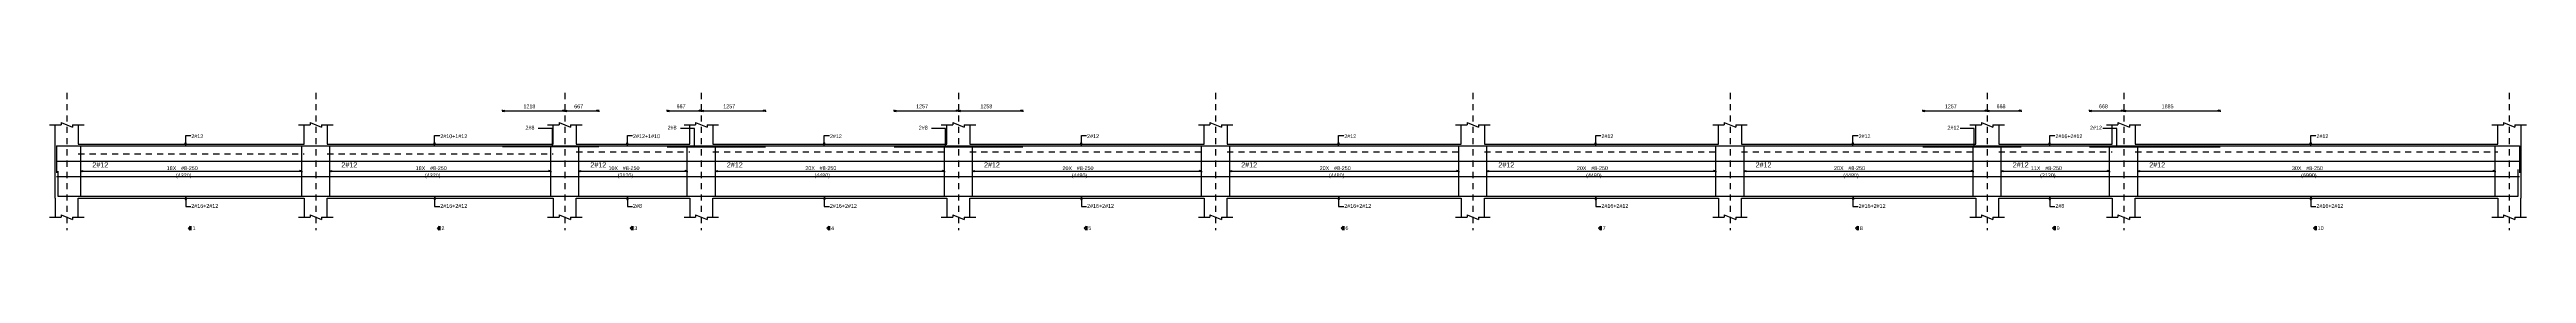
# Model space of a CAD drawing. Extents: x 0 to 98, y 3 to 248.
# Drawn here: x 39.84 to 88.29, y 71.38 to 74.06 of the extents above; entities that cross this region are included whole.
import ezdxf

# ---------------------------------------------------------------- set-up
doc = ezdxf.new("R2010")
doc.units = 0
doc.linetypes.add('ACAD_ISO02W100', pattern=[15, 12, -3])
for name, color, linetype in [('Axisline', 1, 'CONTINUOUS'), ('Beam_bottombarlabeling', 2, 'CONTINUOUS'), ('Beam_topbarsLabeling', 2, 'CONTINUOUS'), ('dim_all', 7, 'CONTINUOUS'), ('Extra_Topsteel_Labeling', 2, 'CONTINUOUS'), ('Extrabars', 7, 'CONTINUOUS'), ('Longsection', 2, 'CONTINUOUS'), ('main_botbars', 4, 'CONTINUOUS'), ('SectionLine', 4, 'CONTINUOUS'), ('Sidefacebar', 140, 'CONTINUOUS'), ('Slabline', 253, 'CONTINUOUS'), ('Stirrup_bar', 1, 'CONTINUOUS'), ('Stirrup_Dia_Spacing', 2, 'CONTINUOUS'), ('Stirrup_Length', 7, 'CONTINUOUS'), ('Stirrup_Numbers', 2, 'CONTINUOUS')]:
    doc.layers.add(name, color=color, linetype=linetype)
doc.styles.add('STRUDS_Arial', font='ARIAL.TTF', dxfattribs={"height": 0.04})

msp = doc.modelspace()

# ---------------------------------------------------------------- linework, layer by layer
at = {"layer": 'Axisline', "linetype": 'ACAD_ISO02W100', "ltscale": 0.01}
for p, q in [((40.18, 74.055), (40.18, 71.38)), ((45.05, 74.055), (45.05, 71.38)), ((49.92, 74.055), (49.92, 71.38)), ((52.59, 74.055), (52.59, 71.38)), ((57.62, 74.055), (57.62, 71.38)), ((62.65, 74.055), (62.65, 71.38)), ((67.68, 74.055), (67.68, 71.38)), ((72.71, 74.055), (72.71, 71.38)), ((77.74, 74.055), (77.74, 71.38)), ((80.41, 74.055), (80.41, 71.38)), ((87.95, 74.055), (87.95, 71.38))]:
    msp.add_line(p, q, dxfattribs=at)
at = {"layer": 'Beam_bottombarlabeling'}
for p, q in [((42.505, 72.038), (42.495, 71.978)), ((42.495, 71.978), (42.515, 71.978)), ((42.505, 72.038), (42.505, 71.838)), ((42.505, 72.038), (42.515, 71.978)), ((42.505, 71.838), (42.605, 71.838)), ((47.375, 72.038), (47.365, 71.978)), ((47.365, 71.978), (47.385, 71.978)), ((47.375, 72.038), (47.375, 71.838)), ((47.375, 72.038), (47.385, 71.978)), ((47.375, 71.838), (47.475, 71.838)), ((51.145, 72.038), (51.135, 71.978)), ((51.135, 71.978), (51.155, 71.978)), ((51.145, 72.038), (51.145, 71.838)), ((51.145, 72.038), (51.155, 71.978)), ((51.145, 71.838), (51.245, 71.838)), ((54.995, 72.038), (54.985, 71.978)), ((54.985, 71.978), (55.005, 71.978)), ((54.995, 72.038), (54.995, 71.838)), ((54.995, 72.038), (55.005, 71.978)), ((54.995, 71.838), (55.095, 71.838)), ((60.025, 72.038), (60.015, 71.978)), ((60.015, 71.978), (60.035, 71.978)), ((60.025, 72.038), (60.025, 71.838)), ((60.025, 72.038), (60.035, 71.978)), ((60.025, 71.838), (60.125, 71.838)), ((65.055, 72.038), (65.045, 71.978)), ((65.045, 71.978), (65.065, 71.978)), ((65.055, 72.038), (65.055, 71.838)), ((65.055, 72.038), (65.065, 71.978)), ((65.055, 71.838), (65.155, 71.838)), ((70.085, 72.038), (70.075, 71.978)), ((70.075, 71.978), (70.095, 71.978)), ((70.085, 72.038), (70.085, 71.838)), ((70.085, 72.038), (70.095, 71.978)), ((70.085, 71.838), (70.185, 71.838)), ((75.115, 72.038), (75.105, 71.978)), ((75.105, 71.978), (75.125, 71.978)), ((75.115, 72.038), (75.115, 71.838)), ((75.115, 72.038), (75.125, 71.978)), ((75.115, 71.838), (75.215, 71.838)), ((78.965, 72.038), (78.955, 71.978)), ((78.955, 71.978), (78.975, 71.978)), ((78.965, 72.038), (78.965, 71.838)), ((78.965, 72.038), (78.975, 71.978)), ((78.965, 71.838), (79.065, 71.838)), ((84.07, 72.038), (84.06, 71.978)), ((84.06, 71.978), (84.08, 71.978)), ((84.07, 72.038), (84.07, 71.838)), ((84.07, 72.038), (84.08, 71.978)), ((84.07, 71.838), (84.17, 71.838))]:
    msp.add_line(p, q, dxfattribs=at)
for points in [[(42.505, 72.038), (42.495, 71.978), (42.505, 72.038), (42.515, 71.978)], [(47.375, 72.038), (47.365, 71.978), (47.375, 72.038), (47.385, 71.978)], [(51.145, 72.038), (51.135, 71.978), (51.145, 72.038), (51.155, 71.978)], [(54.995, 72.038), (54.985, 71.978), (54.995, 72.038), (55.005, 71.978)], [(60.025, 72.038), (60.015, 71.978), (60.025, 72.038), (60.035, 71.978)], [(65.055, 72.038), (65.045, 71.978), (65.055, 72.038), (65.065, 71.978)], [(70.085, 72.038), (70.075, 71.978), (70.085, 72.038), (70.095, 71.978)], [(75.115, 72.038), (75.105, 71.978), (75.115, 72.038), (75.125, 71.978)], [(78.965, 72.038), (78.955, 71.978), (78.965, 72.038), (78.975, 71.978)], [(84.07, 72.038), (84.06, 71.978), (84.07, 72.038), (84.08, 71.978)]]:
    msp.add_solid(points, dxfattribs=at)
at = {"layer": 'Beam_topbarsLabeling'}
for p, q in [((42.505, 73.022), (42.505, 73.222)), ((42.505, 73.222), (42.605, 73.222)), ((47.375, 73.022), (47.375, 73.222)), ((47.375, 73.222), (47.475, 73.222)), ((51.145, 73.022), (51.145, 73.222)), ((51.145, 73.222), (51.245, 73.222)), ((54.995, 73.022), (54.995, 73.222)), ((54.995, 73.222), (55.095, 73.222)), ((60.025, 73.022), (60.025, 73.222)), ((60.025, 73.222), (60.125, 73.222)), ((65.055, 73.022), (65.055, 73.222)), ((65.055, 73.222), (65.155, 73.222)), ((70.085, 73.022), (70.085, 73.222)), ((70.085, 73.222), (70.185, 73.222)), ((75.115, 73.022), (75.115, 73.222)), ((75.115, 73.222), (75.215, 73.222)), ((78.965, 73.022), (78.965, 73.222)), ((78.965, 73.222), (79.065, 73.222)), ((84.07, 73.022), (84.07, 73.222)), ((84.07, 73.222), (84.17, 73.222)), ((42.505, 73.022), (42.495, 73.082)), ((42.495, 73.082), (42.515, 73.082)), ((42.505, 73.022), (42.515, 73.082)), ((42.505, 73.082), (42.51, 73.082)), ((47.375, 73.022), (47.365, 73.082)), ((47.365, 73.082), (47.385, 73.082)), ((47.375, 73.022), (47.385, 73.082)), ((47.375, 73.082), (47.38, 73.082)), ((51.145, 73.022), (51.135, 73.082)), ((51.135, 73.082), (51.155, 73.082)), ((51.145, 73.022), (51.155, 73.082)), ((51.145, 73.082), (51.15, 73.082)), ((54.995, 73.022), (54.985, 73.082)), ((54.985, 73.082), (55.005, 73.082)), ((54.995, 73.022), (55.005, 73.082)), ((54.995, 73.082), (55, 73.082)), ((60.025, 73.022), (60.015, 73.082)), ((60.015, 73.082), (60.035, 73.082)), ((60.025, 73.022), (60.035, 73.082)), ((60.025, 73.082), (60.03, 73.082)), ((65.055, 73.022), (65.045, 73.082)), ((65.045, 73.082), (65.065, 73.082)), ((65.055, 73.022), (65.065, 73.082)), ((65.055, 73.082), (65.06, 73.082)), ((70.085, 73.022), (70.075, 73.082)), ((70.075, 73.082), (70.095, 73.082)), ((70.085, 73.022), (70.095, 73.082)), ((70.085, 73.082), (70.09, 73.082)), ((75.115, 73.022), (75.105, 73.082)), ((75.105, 73.082), (75.125, 73.082)), ((75.115, 73.022), (75.125, 73.082)), ((75.115, 73.082), (75.12, 73.082)), ((78.965, 73.022), (78.955, 73.082)), ((78.955, 73.082), (78.975, 73.082)), ((78.965, 73.022), (78.975, 73.082)), ((78.965, 73.082), (78.97, 73.082)), ((84.07, 73.022), (84.06, 73.082)), ((84.06, 73.082), (84.08, 73.082)), ((84.07, 73.022), (84.08, 73.082)), ((84.07, 73.082), (84.075, 73.082))]:
    msp.add_line(p, q, dxfattribs=at)
for points in [[(42.505, 73.022), (42.495, 73.082), (42.505, 73.022), (42.515, 73.082)], [(47.375, 73.022), (47.365, 73.082), (47.375, 73.022), (47.385, 73.082)], [(51.145, 73.022), (51.135, 73.082), (51.145, 73.022), (51.155, 73.082)], [(54.995, 73.022), (54.985, 73.082), (54.995, 73.022), (55.005, 73.082)], [(60.025, 73.022), (60.015, 73.082), (60.025, 73.022), (60.035, 73.082)], [(65.055, 73.022), (65.045, 73.082), (65.055, 73.022), (65.065, 73.082)], [(70.085, 73.022), (70.075, 73.082), (70.085, 73.022), (70.095, 73.082)], [(75.115, 73.022), (75.105, 73.082), (75.115, 73.022), (75.125, 73.082)], [(78.965, 73.022), (78.955, 73.082), (78.965, 73.022), (78.975, 73.082)], [(84.07, 73.022), (84.06, 73.082), (84.07, 73.022), (84.08, 73.082)]]:
    msp.add_solid(points, dxfattribs=at)
at = {"layer": 'dim_all'}
for p, q in [((48.7025, 73.705), (48.7025, 73.725)), ((48.7025, 73.705), (48.7025, 73.7175)), ((48.7025, 73.705), (48.7025, 73.7175)), ((48.7025, 73.705), (48.7425, 73.715)), ((48.7025, 73.705), (48.7025, 73.685)), ((48.7025, 73.705), (48.7425, 73.695)), ((48.7025, 73.705), (48.7025, 73.6925)), ((48.7025, 73.705), (48.7025, 73.6925)), ((48.7025, 73.705), (50.5875, 73.705)), ((48.7425, 73.695), (48.7425, 73.715)), ((49.92, 73.705), (49.88, 73.715)), ((49.88, 73.695), (49.88, 73.715)), ((49.92, 73.705), (49.88, 73.715)), ((49.88, 73.695), (49.88, 73.715)), ((49.92, 73.705), (49.88, 73.695)), ((49.92, 73.705), (49.88, 73.695)), ((49.92, 73.705), (49.92, 73.725)), ((49.92, 73.705), (49.92, 73.725)), ((49.92, 73.705), (49.92, 73.725)), ((49.92, 73.705), (49.92, 73.725)), ((49.92, 73.705), (49.92, 73.7175)), ((49.92, 73.705), (49.92, 73.7175)), ((49.92, 73.705), (49.92, 73.7175)), ((49.92, 73.705), (49.92, 73.7175)), ((49.92, 73.705), (49.96, 73.715)), ((49.92, 73.705), (49.96, 73.715)), ((49.92, 73.705), (49.92, 73.685)), ((49.92, 73.705), (49.96, 73.695)), ((49.92, 73.705), (49.92, 73.685)), ((49.92, 73.705), (49.92, 73.6925)), ((49.92, 73.705), (49.92, 73.6925)), ((49.92, 73.705), (49.92, 73.6925)), ((49.92, 73.705), (49.92, 73.6925)), ((49.92, 73.705), (49.92, 73.705)), ((49.92, 73.705), (49.92, 73.685)), ((49.92, 73.705), (49.96, 73.695)), ((49.92, 73.705), (49.92, 73.685)), ((49.96, 73.695), (49.96, 73.715)), ((49.96, 73.695), (49.96, 73.715)), ((50.5875, 73.705), (50.5475, 73.715)), ((50.5475, 73.695), (50.5475, 73.715)), ((50.5875, 73.705), (50.5475, 73.695)), ((50.5875, 73.705), (50.5875, 73.725)), ((50.5875, 73.705), (50.5875, 73.7175)), ((50.5875, 73.705), (50.5875, 73.7175)), ((50.5875, 73.705), (50.5875, 73.685)), ((50.5875, 73.705), (50.5875, 73.6925)), ((50.5875, 73.705), (50.5875, 73.6925)), ((51.9225, 73.705), (51.9225, 73.725)), ((51.9225, 73.705), (51.9225, 73.7175)), ((51.9225, 73.705), (51.9225, 73.7175)), ((51.9225, 73.705), (51.9625, 73.715)), ((51.9225, 73.705), (51.9225, 73.685)), ((51.9225, 73.705), (51.9625, 73.695)), ((51.9225, 73.705), (51.9225, 73.6925)), ((51.9225, 73.705), (51.9225, 73.6925)), ((51.9225, 73.705), (53.8475, 73.705)), ((51.9625, 73.695), (51.9625, 73.715)), ((52.59, 73.705), (52.55, 73.715)), ((52.55, 73.695), (52.55, 73.715)), ((52.59, 73.705), (52.55, 73.715)), ((52.55, 73.695), (52.55, 73.715)), ((52.59, 73.705), (52.55, 73.695)), ((52.59, 73.705), (52.55, 73.695)), ((52.59, 73.705), (52.59, 73.725)), ((52.59, 73.705), (52.59, 73.725)), ((52.59, 73.705), (52.59, 73.725)), ((52.59, 73.705), (52.59, 73.725)), ((52.59, 73.705), (52.59, 73.7175)), ((52.59, 73.705), (52.59, 73.7175)), ((52.59, 73.705), (52.59, 73.7175)), ((52.59, 73.705), (52.59, 73.7175)), ((52.59, 73.705), (52.63, 73.715)), ((52.59, 73.705), (52.63, 73.715)), ((52.59, 73.705), (52.59, 73.685)), ((52.59, 73.705), (52.63, 73.695)), ((52.59, 73.705), (52.59, 73.685)), ((52.59, 73.705), (52.59, 73.6925)), ((52.59, 73.705), (52.59, 73.6925)), ((52.59, 73.705), (52.59, 73.6925)), ((52.59, 73.705), (52.59, 73.6925)), ((52.59, 73.705), (52.59, 73.705)), ((52.59, 73.705), (52.59, 73.685)), ((52.59, 73.705), (52.63, 73.695)), ((52.59, 73.705), (52.59, 73.685)), ((52.63, 73.695), (52.63, 73.715)), ((52.63, 73.695), (52.63, 73.715)), ((53.8475, 73.705), (53.8075, 73.715)), ((53.8075, 73.695), (53.8075, 73.715)), ((53.8475, 73.705), (53.8075, 73.695)), ((53.8475, 73.705), (53.8475, 73.725)), ((53.8475, 73.705), (53.8475, 73.7175)), ((53.8475, 73.705), (53.8475, 73.7175)), ((53.8475, 73.705), (53.8475, 73.685)), ((53.8475, 73.705), (53.8475, 73.6925)), ((53.8475, 73.705), (53.8475, 73.6925)), ((56.3625, 73.705), (56.3625, 73.725)), ((56.3625, 73.705), (56.3625, 73.7175)), ((56.3625, 73.705), (56.3625, 73.7175)), ((56.3625, 73.705), (56.4025, 73.715)), ((56.3625, 73.705), (56.3625, 73.685)), ((56.3625, 73.705), (56.4025, 73.695)), ((56.3625, 73.705), (56.3625, 73.6925)), ((56.3625, 73.705), (56.3625, 73.6925)), ((56.3625, 73.705), (58.8775, 73.705)), ((56.4025, 73.695), (56.4025, 73.715)), ((57.62, 73.705), (57.58, 73.715)), ((57.58, 73.695), (57.58, 73.715)), ((57.62, 73.705), (57.58, 73.715)), ((57.58, 73.695), (57.58, 73.715)), ((57.62, 73.705), (57.58, 73.695)), ((57.62, 73.705), (57.58, 73.695)), ((57.62, 73.705), (57.62, 73.725)), ((57.62, 73.705), (57.62, 73.725)), ((57.62, 73.705), (57.62, 73.725)), ((57.62, 73.705), (57.62, 73.725)), ((57.62, 73.705), (57.62, 73.7175)), ((57.62, 73.705), (57.62, 73.7175)), ((57.62, 73.705), (57.62, 73.7175)), ((57.62, 73.705), (57.62, 73.7175)), ((57.62, 73.705), (57.66, 73.715)), ((57.62, 73.705), (57.66, 73.715)), ((57.62, 73.705), (57.62, 73.685)), ((57.62, 73.705), (57.66, 73.695)), ((57.62, 73.705), (57.62, 73.685)), ((57.62, 73.705), (57.62, 73.6925)), ((57.62, 73.705), (57.62, 73.6925)), ((57.62, 73.705), (57.62, 73.6925)), ((57.62, 73.705), (57.62, 73.6925)), ((57.62, 73.705), (57.62, 73.705)), ((57.62, 73.705), (57.62, 73.685)), ((57.62, 73.705), (57.66, 73.695)), ((57.62, 73.705), (57.62, 73.685)), ((57.66, 73.695), (57.66, 73.715)), ((57.66, 73.695), (57.66, 73.715)), ((58.8775, 73.705), (58.8375, 73.715)), ((58.8375, 73.695), (58.8375, 73.715)), ((58.8775, 73.705), (58.8375, 73.695)), ((58.8775, 73.705), (58.8775, 73.725)), ((58.8775, 73.705), (58.8775, 73.7175)), ((58.8775, 73.705), (58.8775, 73.7175)), ((58.8775, 73.705), (58.8775, 73.685)), ((58.8775, 73.705), (58.8775, 73.6925)), ((58.8775, 73.705), (58.8775, 73.6925)), ((76.4825, 73.705), (76.4825, 73.725)), ((76.4825, 73.705), (76.4825, 73.7175)), ((76.4825, 73.705), (76.4825, 73.7175)), ((76.4825, 73.705), (76.5225, 73.715)), ((76.4825, 73.705), (76.4825, 73.685)), ((76.4825, 73.705), (76.5225, 73.695)), ((76.4825, 73.705), (76.4825, 73.6925)), ((76.4825, 73.705), (76.4825, 73.6925)), ((76.4825, 73.705), (78.4075, 73.705)), ((76.5225, 73.695), (76.5225, 73.715)), ((77.74, 73.705), (77.7, 73.715)), ((77.7, 73.695), (77.7, 73.715)), ((77.74, 73.705), (77.7, 73.715)), ((77.7, 73.695), (77.7, 73.715)), ((77.74, 73.705), (77.7, 73.695)), ((77.74, 73.705), (77.7, 73.695)), ((77.74, 73.705), (77.74, 73.725)), ((77.74, 73.705), (77.74, 73.725)), ((77.74, 73.705), (77.74, 73.725)), ((77.74, 73.705), (77.74, 73.725)), ((77.74, 73.705), (77.74, 73.7175)), ((77.74, 73.705), (77.74, 73.7175)), ((77.74, 73.705), (77.74, 73.7175)), ((77.74, 73.705), (77.74, 73.7175)), ((77.74, 73.705), (77.78, 73.715)), ((77.74, 73.705), (77.78, 73.715)), ((77.74, 73.705), (77.74, 73.685)), ((77.74, 73.705), (77.78, 73.695)), ((77.74, 73.705), (77.74, 73.685)), ((77.74, 73.705), (77.74, 73.6925)), ((77.74, 73.705), (77.74, 73.6925)), ((77.74, 73.705), (77.74, 73.6925)), ((77.74, 73.705), (77.74, 73.6925)), ((77.74, 73.705), (77.74, 73.705)), ((77.74, 73.705), (77.74, 73.685)), ((77.74, 73.705), (77.78, 73.695)), ((77.74, 73.705), (77.74, 73.685)), ((77.78, 73.695), (77.78, 73.715)), ((77.78, 73.695), (77.78, 73.715)), ((78.4075, 73.705), (78.3675, 73.715)), ((78.3675, 73.695), (78.3675, 73.715)), ((78.4075, 73.705), (78.3675, 73.695)), ((78.4075, 73.705), (78.4075, 73.725)), ((78.4075, 73.705), (78.4075, 73.7175)), ((78.4075, 73.705), (78.4075, 73.7175)), ((78.4075, 73.705), (78.4075, 73.685)), ((78.4075, 73.705), (78.4075, 73.6925)), ((78.4075, 73.705), (78.4075, 73.6925)), ((79.7425, 73.705), (79.7425, 73.725)), ((79.7425, 73.705), (79.7425, 73.7175)), ((79.7425, 73.705), (79.7425, 73.7175)), ((79.7425, 73.705), (79.7825, 73.715)), ((79.7425, 73.705), (79.7425, 73.685)), ((79.7425, 73.705), (79.7825, 73.695)), ((79.7425, 73.705), (79.7425, 73.6925)), ((79.7425, 73.705), (79.7425, 73.6925)), ((79.7425, 73.705), (82.295, 73.705)), ((79.7825, 73.695), (79.7825, 73.715)), ((80.41, 73.705), (80.37, 73.715)), ((80.37, 73.695), (80.37, 73.715)), ((80.41, 73.705), (80.37, 73.715)), ((80.37, 73.695), (80.37, 73.715)), ((80.41, 73.705), (80.37, 73.695)), ((80.41, 73.705), (80.37, 73.695)), ((80.41, 73.705), (80.41, 73.725)), ((80.41, 73.705), (80.41, 73.725)), ((80.41, 73.705), (80.41, 73.725)), ((80.41, 73.705), (80.41, 73.725)), ((80.41, 73.705), (80.41, 73.7175)), ((80.41, 73.705), (80.41, 73.7175)), ((80.41, 73.705), (80.41, 73.7175)), ((80.41, 73.705), (80.41, 73.7175)), ((80.41, 73.705), (80.45, 73.715)), ((80.41, 73.705), (80.45, 73.715)), ((80.41, 73.705), (80.41, 73.685)), ((80.41, 73.705), (80.45, 73.695)), ((80.41, 73.705), (80.41, 73.685)), ((80.41, 73.705), (80.41, 73.6925)), ((80.41, 73.705), (80.41, 73.6925)), ((80.41, 73.705), (80.41, 73.6925)), ((80.41, 73.705), (80.41, 73.6925)), ((80.41, 73.705), (80.41, 73.705)), ((80.41, 73.705), (80.41, 73.685)), ((80.41, 73.705), (80.45, 73.695)), ((80.41, 73.705), (80.41, 73.685)), ((80.45, 73.695), (80.45, 73.715)), ((80.45, 73.695), (80.45, 73.715)), ((82.295, 73.705), (82.255, 73.715)), ((82.255, 73.695), (82.255, 73.715)), ((82.295, 73.705), (82.255, 73.695)), ((82.295, 73.705), (82.295, 73.725)), ((82.295, 73.705), (82.295, 73.7175)), ((82.295, 73.705), (82.295, 73.7175)), ((82.295, 73.705), (82.295, 73.685)), ((82.295, 73.705), (82.295, 73.6925)), ((82.295, 73.705), (82.295, 73.6925))]:
    msp.add_line(p, q, dxfattribs=at)
for points in [[(48.7025, 73.705), (48.7425, 73.715), (48.7025, 73.705), (48.7425, 73.695)], [(49.92, 73.705), (49.88, 73.715), (49.92, 73.705), (49.88, 73.695)], [(49.92, 73.705), (49.88, 73.715), (49.92, 73.705), (49.88, 73.695)], [(49.92, 73.705), (49.96, 73.715), (49.92, 73.705), (49.96, 73.695)], [(49.92, 73.705), (49.96, 73.715), (49.92, 73.705), (49.96, 73.695)], [(50.5875, 73.705), (50.5475, 73.715), (50.5875, 73.705), (50.5475, 73.695)], [(51.9225, 73.705), (51.9625, 73.715), (51.9225, 73.705), (51.9625, 73.695)], [(52.59, 73.705), (52.55, 73.715), (52.59, 73.705), (52.55, 73.695)], [(52.59, 73.705), (52.55, 73.715), (52.59, 73.705), (52.55, 73.695)], [(52.59, 73.705), (52.63, 73.715), (52.59, 73.705), (52.63, 73.695)], [(52.59, 73.705), (52.63, 73.715), (52.59, 73.705), (52.63, 73.695)], [(53.8475, 73.705), (53.8075, 73.715), (53.8475, 73.705), (53.8075, 73.695)], [(56.3625, 73.705), (56.4025, 73.715), (56.3625, 73.705), (56.4025, 73.695)], [(57.62, 73.705), (57.58, 73.715), (57.62, 73.705), (57.58, 73.695)], [(57.62, 73.705), (57.58, 73.715), (57.62, 73.705), (57.58, 73.695)], [(57.62, 73.705), (57.66, 73.715), (57.62, 73.705), (57.66, 73.695)], [(57.62, 73.705), (57.66, 73.715), (57.62, 73.705), (57.66, 73.695)], [(58.8775, 73.705), (58.8375, 73.715), (58.8775, 73.705), (58.8375, 73.695)], [(76.4825, 73.705), (76.5225, 73.715), (76.4825, 73.705), (76.5225, 73.695)], [(77.74, 73.705), (77.7, 73.715), (77.74, 73.705), (77.7, 73.695)], [(77.74, 73.705), (77.7, 73.715), (77.74, 73.705), (77.7, 73.695)], [(77.74, 73.705), (77.78, 73.715), (77.74, 73.705), (77.78, 73.695)], [(77.74, 73.705), (77.78, 73.715), (77.74, 73.705), (77.78, 73.695)], [(78.4075, 73.705), (78.3675, 73.715), (78.4075, 73.705), (78.3675, 73.695)], [(79.7425, 73.705), (79.7825, 73.715), (79.7425, 73.705), (79.7825, 73.695)], [(80.41, 73.705), (80.37, 73.715), (80.41, 73.705), (80.37, 73.695)], [(80.41, 73.705), (80.37, 73.715), (80.41, 73.705), (80.37, 73.695)], [(80.41, 73.705), (80.45, 73.715), (80.41, 73.705), (80.45, 73.695)], [(80.41, 73.705), (80.45, 73.715), (80.41, 73.705), (80.45, 73.695)], [(82.295, 73.705), (82.255, 73.715), (82.295, 73.705), (82.255, 73.695)]]:
    msp.add_solid(points, dxfattribs=at)
at = {"layer": 'Extra_Topsteel_Labeling'}
for p, q in [((49.6765, 73.359), (49.4015, 73.359)), ((49.6765, 73.009), (49.6765, 73.359)), ((52.4565, 73.359), (52.1815, 73.359)), ((52.4565, 73.009), (52.4565, 73.359)), ((57.3685, 73.359), (57.0935, 73.359)), ((57.3685, 73.009), (57.3685, 73.359)), ((77.4885, 73.359), (77.2135, 73.359)), ((77.4885, 73.009), (77.4885, 73.359)), ((80.2765, 73.359), (80.0015, 73.359)), ((80.2765, 73.009), (80.2765, 73.359))]:
    msp.add_line(p, q, dxfattribs=at)
for points in [[(49.6765, 73.009), (49.6665, 73.069), (49.6765, 73.009), (49.6865, 73.069)], [(52.4565, 73.009), (52.4465, 73.069), (52.4565, 73.009), (52.4665, 73.069)], [(57.3685, 73.009), (57.3585, 73.069), (57.3685, 73.009), (57.3785, 73.069)], [(77.4885, 73.009), (77.4785, 73.069), (77.4885, 73.009), (77.4985, 73.069)], [(80.2765, 73.009), (80.2665, 73.069), (80.2765, 73.009), (80.2865, 73.069)]]:
    msp.add_solid(points, dxfattribs=at)
at = {"layer": 'Extrabars'}
for p, q in [((50.5875, 73.0005), (48.7025, 73.0005)), ((53.8475, 72.9995), (51.9225, 72.9995)), ((58.8775, 72.9995), (56.3625, 72.9995)), ((78.4075, 72.9995), (76.4825, 72.9995)), ((82.295, 72.9975), (79.7425, 72.9975))]:
    msp.add_line(p, q, dxfattribs=at)
at = {"layer": 'Longsection'}
for p, q in [((39.8425, 73.43), (39.955, 73.43)), ((39.8425, 73.43), (40.0675, 73.43)), ((39.955, 73.055), (39.955, 73.43)), ((40.0675, 73.475), (40.0675, 73.43)), ((40.0675, 73.475), (40.2925, 73.385)), ((40.2925, 73.43), (40.2925, 73.385)), ((40.2925, 73.43), (40.5175, 73.43)), ((40.405, 73.43), (40.405, 73.055)), ((44.7125, 73.43), (44.825, 73.43)), ((44.7125, 73.43), (44.9375, 73.43)), ((44.825, 73.055), (44.825, 73.43)), ((44.9375, 73.475), (44.9375, 73.43)), ((44.9375, 73.475), (45.1625, 73.385)), ((45.1625, 73.43), (45.1625, 73.385)), ((45.1625, 73.43), (45.3875, 73.43)), ((45.275, 73.43), (45.275, 73.055)), ((49.5825, 73.43), (49.695, 73.43)), ((49.5825, 73.43), (49.8075, 73.43)), ((49.695, 73.055), (49.695, 73.43)), ((49.8075, 73.475), (49.8075, 73.43)), ((49.8075, 73.475), (50.0325, 73.385)), ((50.0325, 73.43), (50.0325, 73.385)), ((50.0325, 73.43), (50.2575, 73.43)), ((50.145, 73.43), (50.145, 73.055)), ((52.2525, 73.43), (52.365, 73.43)), ((52.2525, 73.43), (52.4775, 73.43)), ((52.365, 73.055), (52.365, 73.43)), ((52.4775, 73.475), (52.4775, 73.43)), ((52.4775, 73.475), (52.7025, 73.385)), ((52.7025, 73.43), (52.7025, 73.385)), ((52.7025, 73.43), (52.9275, 73.43)), ((52.815, 73.43), (52.815, 73.055)), ((57.2825, 73.43), (57.395, 73.43)), ((57.2825, 73.43), (57.5075, 73.43)), ((57.395, 73.055), (57.395, 73.43)), ((57.5075, 73.475), (57.5075, 73.43)), ((57.5075, 73.475), (57.7325, 73.385)), ((57.7325, 73.43), (57.7325, 73.385)), ((57.7325, 73.43), (57.9575, 73.43)), ((57.845, 73.43), (57.845, 73.055)), ((62.3125, 73.43), (62.425, 73.43)), ((62.3125, 73.43), (62.5375, 73.43)), ((62.425, 73.055), (62.425, 73.43)), ((62.5375, 73.475), (62.5375, 73.43)), ((62.5375, 73.475), (62.7625, 73.385)), ((62.7625, 73.43), (62.7625, 73.385)), ((62.7625, 73.43), (62.9875, 73.43)), ((62.875, 73.43), (62.875, 73.055)), ((67.3425, 73.43), (67.455, 73.43)), ((67.3425, 73.43), (67.5675, 73.43)), ((67.455, 73.055), (67.455, 73.43)), ((67.5675, 73.475), (67.5675, 73.43)), ((67.5675, 73.475), (67.7925, 73.385)), ((67.7925, 73.43), (67.7925, 73.385)), ((67.7925, 73.43), (68.0175, 73.43)), ((67.905, 73.43), (67.905, 73.055)), ((72.3725, 73.43), (72.485, 73.43)), ((72.3725, 73.43), (72.5975, 73.43)), ((72.485, 73.055), (72.485, 73.43)), ((72.5975, 73.475), (72.5975, 73.43)), ((72.5975, 73.475), (72.8225, 73.385)), ((72.8225, 73.43), (72.8225, 73.385)), ((72.8225, 73.43), (73.0475, 73.43)), ((72.935, 73.43), (72.935, 73.055)), ((77.4025, 73.43), (77.515, 73.43)), ((77.4025, 73.43), (77.6275, 73.43)), ((77.515, 73.055), (77.515, 73.43)), ((77.6275, 73.475), (77.6275, 73.43)), ((77.6275, 73.475), (77.8525, 73.385)), ((77.8525, 73.43), (77.8525, 73.385)), ((77.8525, 73.43), (78.0775, 73.43)), ((77.965, 73.43), (77.965, 73.055)), ((80.0725, 73.43), (80.185, 73.43)), ((80.0725, 73.43), (80.2975, 73.43)), ((80.185, 73.055), (80.185, 73.43)), ((80.2975, 73.475), (80.2975, 73.43)), ((80.2975, 73.475), (80.5225, 73.385)), ((80.5225, 73.43), (80.5225, 73.385)), ((80.5225, 73.43), (80.7475, 73.43)), ((80.635, 73.43), (80.635, 73.055)), ((87.6125, 73.43), (87.725, 73.43)), ((87.6125, 73.43), (87.8375, 73.43)), ((87.725, 73.055), (87.725, 73.43)), ((87.8375, 73.475), (87.8375, 73.43)), ((87.8375, 73.475), (88.0625, 73.385)), ((88.0625, 73.43), (88.0625, 73.385)), ((88.0625, 73.43), (88.2875, 73.43)), ((88.175, 73.43), (88.175, 73.055)), ((39.955, 72.005), (39.955, 73.055)), ((40.18, 73.055), (40.18, 73.055)), ((40.405, 73.055), (44.825, 73.055)), ((45.275, 73.055), (49.695, 73.055)), ((50.145, 73.055), (52.365, 73.055)), ((52.815, 73.055), (57.395, 73.055)), ((57.845, 73.055), (62.425, 73.055)), ((62.875, 73.055), (67.455, 73.055)), ((67.905, 73.055), (72.485, 73.055)), ((72.935, 73.055), (77.515, 73.055)), ((77.965, 73.055), (80.185, 73.055)), ((80.635, 73.055), (87.725, 73.055)), ((88.175, 73.055), (88.175, 72.005)), ((39.955, 72.005), (39.955, 71.63)), ((40.405, 71.63), (40.405, 72.005)), ((40.405, 72.005), (44.825, 72.005)), ((44.825, 72.005), (44.825, 71.63)), ((45.275, 71.63), (45.275, 72.005)), ((45.275, 72.005), (49.695, 72.005)), ((49.695, 72.005), (49.695, 71.63)), ((50.145, 71.63), (50.145, 72.005)), ((50.145, 72.005), (52.365, 72.005)), ((52.365, 72.005), (52.365, 71.63)), ((52.815, 71.63), (52.815, 72.005)), ((52.815, 72.005), (57.395, 72.005)), ((57.395, 72.005), (57.395, 71.63)), ((57.845, 71.63), (57.845, 72.005)), ((57.845, 72.005), (62.425, 72.005)), ((62.425, 72.005), (62.425, 71.63)), ((62.875, 71.63), (62.875, 72.005)), ((62.875, 72.005), (67.455, 72.005)), ((67.455, 72.005), (67.455, 71.63)), ((67.905, 71.63), (67.905, 72.005)), ((67.905, 72.005), (72.485, 72.005)), ((72.485, 72.005), (72.485, 71.63)), ((72.935, 71.63), (72.935, 72.005)), ((72.935, 72.005), (77.515, 72.005)), ((77.515, 72.005), (77.515, 71.63)), ((77.965, 71.63), (77.965, 72.005)), ((77.965, 72.005), (80.185, 72.005)), ((80.185, 72.005), (80.185, 71.63)), ((80.635, 71.63), (80.635, 72.005)), ((80.635, 72.005), (87.725, 72.005)), ((87.725, 72.005), (87.725, 71.63)), ((88.175, 71.63), (88.175, 72.005)), ((39.8425, 71.63), (39.955, 71.63)), ((39.8425, 71.63), (40.0675, 71.63)), ((40.0675, 71.675), (40.0675, 71.63)), ((40.0675, 71.675), (40.2925, 71.585)), ((40.2925, 71.63), (40.2925, 71.585)), ((40.2925, 71.63), (40.5175, 71.63)), ((44.7125, 71.63), (44.825, 71.63)), ((44.7125, 71.63), (44.9375, 71.63)), ((44.9375, 71.675), (44.9375, 71.63)), ((44.9375, 71.675), (45.1625, 71.585)), ((45.1625, 71.63), (45.1625, 71.585)), ((45.1625, 71.63), (45.3875, 71.63)), ((49.5825, 71.63), (49.695, 71.63)), ((49.5825, 71.63), (49.8075, 71.63)), ((49.8075, 71.675), (49.8075, 71.63)), ((49.8075, 71.675), (50.0325, 71.585)), ((50.0325, 71.63), (50.0325, 71.585)), ((50.0325, 71.63), (50.2575, 71.63)), ((52.2525, 71.63), (52.365, 71.63)), ((52.2525, 71.63), (52.4775, 71.63)), ((52.4775, 71.675), (52.4775, 71.63)), ((52.4775, 71.675), (52.7025, 71.585)), ((52.7025, 71.63), (52.7025, 71.585)), ((52.7025, 71.63), (52.9275, 71.63)), ((57.2825, 71.63), (57.395, 71.63)), ((57.2825, 71.63), (57.5075, 71.63)), ((57.5075, 71.675), (57.5075, 71.63)), ((57.5075, 71.675), (57.7325, 71.585)), ((57.7325, 71.63), (57.7325, 71.585)), ((57.7325, 71.63), (57.9575, 71.63)), ((62.3125, 71.63), (62.425, 71.63)), ((62.3125, 71.63), (62.5375, 71.63)), ((62.5375, 71.675), (62.5375, 71.63)), ((62.5375, 71.675), (62.7625, 71.585)), ((62.7625, 71.63), (62.7625, 71.585)), ((62.7625, 71.63), (62.9875, 71.63)), ((67.3425, 71.63), (67.455, 71.63)), ((67.3425, 71.63), (67.5675, 71.63)), ((67.5675, 71.675), (67.5675, 71.63)), ((67.5675, 71.675), (67.7925, 71.585)), ((67.7925, 71.63), (67.7925, 71.585)), ((67.7925, 71.63), (68.0175, 71.63)), ((72.3725, 71.63), (72.485, 71.63)), ((72.3725, 71.63), (72.5975, 71.63)), ((72.5975, 71.675), (72.5975, 71.63)), ((72.5975, 71.675), (72.8225, 71.585)), ((72.8225, 71.63), (72.8225, 71.585)), ((72.8225, 71.63), (73.0475, 71.63)), ((77.4025, 71.63), (77.515, 71.63)), ((77.4025, 71.63), (77.6275, 71.63)), ((77.6275, 71.675), (77.6275, 71.63)), ((77.6275, 71.675), (77.8525, 71.585)), ((77.8525, 71.63), (77.8525, 71.585)), ((77.8525, 71.63), (78.0775, 71.63)), ((80.0725, 71.63), (80.185, 71.63)), ((80.0725, 71.63), (80.2975, 71.63)), ((80.2975, 71.675), (80.2975, 71.63)), ((80.2975, 71.675), (80.5225, 71.585)), ((80.5225, 71.63), (80.5225, 71.585)), ((80.5225, 71.63), (80.7475, 71.63)), ((87.6125, 71.63), (87.725, 71.63)), ((87.6125, 71.63), (87.8375, 71.63)), ((87.8375, 71.675), (87.8375, 71.63)), ((87.8375, 71.675), (88.0625, 71.585)), ((88.0625, 71.63), (88.0625, 71.585)), ((88.0625, 71.63), (88.2875, 71.63))]:
    msp.add_line(p, q, dxfattribs=at)
at = {"layer": 'main_botbars'}
for p, q in [((39.98, 73.022), (39.98, 72.497)), ((39.98, 73.022), (45.25, 73.022)), ((44.85, 73.022), (50.12, 73.022)), ((49.72, 73.022), (52.79, 73.022)), ((52.39, 73.022), (57.82, 73.022)), ((57.42, 73.022), (62.85, 73.022)), ((62.45, 73.022), (67.88, 73.022)), ((67.48, 73.022), (72.91, 73.022)), ((72.51, 73.022), (77.94, 73.022)), ((77.54, 73.022), (80.61, 73.022)), ((80.21, 73.022), (88.15, 73.022)), ((88.15, 73.022), (88.15, 72.497)), ((40.005, 72.53), (40.005, 72.038)), ((88.125, 72.038), (88.125, 72.563)), ((40.005, 72.038), (45.225, 72.038)), ((44.875, 72.038), (44.875, 72.038)), ((44.875, 72.038), (50.095, 72.038)), ((45.225, 72.038), (45.225, 72.038)), ((49.745, 72.038), (49.745, 72.038)), ((49.745, 72.038), (52.765, 72.038)), ((52.415, 72.038), (52.415, 72.038)), ((52.415, 72.038), (57.795, 72.038)), ((57.445, 72.038), (57.445, 72.038)), ((57.445, 72.038), (62.825, 72.038)), ((62.475, 72.038), (62.475, 72.038)), ((62.475, 72.038), (67.855, 72.038)), ((67.505, 72.038), (67.505, 72.038)), ((67.505, 72.038), (72.885, 72.038)), ((72.535, 72.038), (72.535, 72.038)), ((72.535, 72.038), (77.915, 72.038)), ((77.565, 72.038), (77.565, 72.038)), ((77.565, 72.038), (80.585, 72.038)), ((80.235, 72.038), (88.125, 72.038))]:
    msp.add_line(p, q, dxfattribs=at)
at = {"layer": 'SectionLine'}
for p, q in [((42.595, 71.455), (42.5575, 71.4175)), ((42.595, 71.38), (42.5575, 71.4175)), ((42.595, 71.38), (42.595, 71.455)), ((42.615, 71.38), (42.615, 71.455)), ((47.465, 71.455), (47.4275, 71.4175)), ((47.465, 71.38), (47.4275, 71.4175)), ((47.465, 71.38), (47.465, 71.455)), ((47.485, 71.38), (47.485, 71.455)), ((51.235, 71.455), (51.1975, 71.4175)), ((51.235, 71.38), (51.1975, 71.4175)), ((51.235, 71.38), (51.235, 71.455)), ((51.255, 71.38), (51.255, 71.455)), ((55.085, 71.455), (55.0475, 71.4175)), ((55.085, 71.38), (55.0475, 71.4175)), ((55.085, 71.38), (55.085, 71.455)), ((55.105, 71.38), (55.105, 71.455)), ((60.115, 71.455), (60.0775, 71.4175)), ((60.115, 71.38), (60.0775, 71.4175)), ((60.115, 71.38), (60.115, 71.455)), ((60.135, 71.38), (60.135, 71.455)), ((65.145, 71.455), (65.1075, 71.4175)), ((65.145, 71.38), (65.1075, 71.4175)), ((65.145, 71.38), (65.145, 71.455)), ((65.165, 71.38), (65.165, 71.455)), ((70.175, 71.455), (70.1375, 71.4175)), ((70.175, 71.38), (70.1375, 71.4175)), ((70.175, 71.38), (70.175, 71.455)), ((70.195, 71.38), (70.195, 71.455)), ((75.205, 71.455), (75.1675, 71.4175)), ((75.205, 71.38), (75.1675, 71.4175)), ((75.205, 71.38), (75.205, 71.455)), ((75.225, 71.38), (75.225, 71.455)), ((79.055, 71.455), (79.0175, 71.4175)), ((79.055, 71.38), (79.0175, 71.4175)), ((79.055, 71.38), (79.055, 71.455)), ((79.075, 71.38), (79.075, 71.455)), ((84.16, 71.455), (84.1225, 71.4175)), ((84.16, 71.38), (84.1225, 71.4175)), ((84.16, 71.38), (84.16, 71.455)), ((84.18, 71.38), (84.18, 71.455))]:
    msp.add_line(p, q, dxfattribs=at)
at = {"layer": 'Sidefacebar'}
for p, q in [((39.98, 72.722), (45.25, 72.722)), ((44.85, 72.722), (50.12, 72.722)), ((49.72, 72.722), (52.79, 72.722)), ((52.39, 72.722), (57.82, 72.722)), ((57.42, 72.722), (62.85, 72.722)), ((62.45, 72.722), (67.88, 72.722)), ((67.48, 72.722), (72.91, 72.722)), ((72.51, 72.722), (77.94, 72.722)), ((77.54, 72.722), (80.61, 72.722)), ((80.21, 72.722), (88.15, 72.722)), ((39.98, 72.422), (45.25, 72.422)), ((44.85, 72.422), (50.12, 72.422)), ((49.72, 72.422), (52.79, 72.422)), ((52.39, 72.422), (57.82, 72.422)), ((57.42, 72.422), (62.85, 72.422)), ((62.45, 72.422), (67.88, 72.422)), ((67.48, 72.422), (72.91, 72.422)), ((72.51, 72.422), (77.94, 72.422)), ((77.54, 72.422), (80.61, 72.422)), ((80.21, 72.422), (88.15, 72.422))]:
    msp.add_line(p, q, dxfattribs=at)
at = {"layer": 'Slabline', "linetype": 'ACAD_ISO02W100', "ltscale": 0.01}
for p, q in [((40.405, 72.865), (44.825, 72.865)), ((45.275, 72.865), (49.695, 72.865)), ((50.145, 72.905), (52.365, 72.905)), ((52.815, 72.905), (57.395, 72.905)), ((57.845, 72.905), (62.425, 72.905)), ((62.875, 72.905), (67.455, 72.905)), ((67.905, 72.905), (72.485, 72.905)), ((72.935, 72.905), (77.515, 72.905)), ((77.965, 72.905), (80.185, 72.905)), ((80.635, 72.905), (87.725, 72.905))]:
    msp.add_line(p, q, dxfattribs=at)
at = {"layer": 'Stirrup_bar'}
for p, q in [((40.455, 72.038), (40.455, 73.022)), ((44.775, 72.038), (44.775, 73.022)), ((45.325, 72.038), (45.325, 73.022)), ((49.645, 72.038), (49.645, 73.022)), ((50.195, 72.038), (50.195, 73.022)), ((52.315, 72.038), (52.315, 73.022)), ((52.865, 72.038), (52.865, 73.022)), ((57.345, 72.038), (57.345, 73.022)), ((57.895, 72.038), (57.895, 73.022)), ((62.375, 72.038), (62.375, 73.022)), ((62.925, 72.038), (62.925, 73.022)), ((67.405, 72.038), (67.405, 73.022)), ((67.955, 72.038), (67.955, 73.022)), ((72.435, 72.038), (72.435, 73.022)), ((72.985, 72.038), (72.985, 73.022)), ((77.465, 72.038), (77.465, 73.022)), ((78.015, 72.038), (78.015, 73.022)), ((80.135, 72.038), (80.135, 73.022)), ((80.685, 72.038), (80.685, 73.022)), ((87.675, 72.038), (87.675, 73.022))]:
    msp.add_line(p, q, dxfattribs=at)
at = {"layer": 'Stirrup_Length'}
for p, q in [((40.455, 72.53), (40.455, 72.55)), ((40.455, 72.53), (40.495, 72.54)), ((40.455, 72.53), (44.775, 72.53)), ((40.455, 72.53), (40.455, 72.51)), ((40.455, 72.53), (40.495, 72.52)), ((40.495, 72.52), (40.495, 72.54)), ((44.775, 72.53), (44.735, 72.54)), ((44.735, 72.52), (44.735, 72.54)), ((44.775, 72.53), (44.735, 72.52)), ((44.775, 72.53), (44.775, 72.55)), ((44.775, 72.53), (44.775, 72.51)), ((45.325, 72.53), (45.325, 72.55)), ((45.325, 72.53), (45.365, 72.54)), ((45.325, 72.53), (49.645, 72.53)), ((45.325, 72.53), (45.325, 72.51)), ((45.325, 72.53), (45.365, 72.52)), ((45.365, 72.52), (45.365, 72.54)), ((49.645, 72.53), (49.605, 72.54)), ((49.605, 72.52), (49.605, 72.54)), ((49.645, 72.53), (49.605, 72.52)), ((49.645, 72.53), (49.645, 72.55)), ((49.645, 72.53), (49.645, 72.51)), ((50.195, 72.53), (50.195, 72.55)), ((50.195, 72.53), (50.235, 72.54)), ((50.195, 72.53), (52.315, 72.53)), ((50.195, 72.53), (50.195, 72.51)), ((50.195, 72.53), (50.235, 72.52)), ((50.235, 72.52), (50.235, 72.54)), ((52.315, 72.53), (52.275, 72.54)), ((52.275, 72.52), (52.275, 72.54)), ((52.315, 72.53), (52.275, 72.52)), ((52.315, 72.53), (52.315, 72.55)), ((52.315, 72.53), (52.315, 72.51)), ((52.865, 72.53), (52.865, 72.55)), ((52.865, 72.53), (52.905, 72.54)), ((52.865, 72.53), (57.345, 72.53)), ((52.865, 72.53), (52.865, 72.51)), ((52.865, 72.53), (52.905, 72.52)), ((52.905, 72.52), (52.905, 72.54)), ((57.345, 72.53), (57.305, 72.54)), ((57.305, 72.52), (57.305, 72.54)), ((57.345, 72.53), (57.305, 72.52)), ((57.345, 72.53), (57.345, 72.55)), ((57.345, 72.53), (57.345, 72.51)), ((57.895, 72.53), (57.895, 72.55)), ((57.895, 72.53), (57.935, 72.54)), ((57.895, 72.53), (62.375, 72.53)), ((57.895, 72.53), (57.895, 72.51)), ((57.895, 72.53), (57.935, 72.52)), ((57.935, 72.52), (57.935, 72.54)), ((62.375, 72.53), (62.335, 72.54)), ((62.335, 72.52), (62.335, 72.54)), ((62.375, 72.53), (62.335, 72.52)), ((62.375, 72.53), (62.375, 72.55)), ((62.375, 72.53), (62.375, 72.51)), ((62.925, 72.53), (62.925, 72.55)), ((62.925, 72.53), (62.965, 72.54)), ((62.925, 72.53), (67.405, 72.53)), ((62.925, 72.53), (62.925, 72.51)), ((62.925, 72.53), (62.965, 72.52)), ((62.965, 72.52), (62.965, 72.54)), ((67.405, 72.53), (67.365, 72.54)), ((67.365, 72.52), (67.365, 72.54)), ((67.405, 72.53), (67.365, 72.52)), ((67.405, 72.53), (67.405, 72.55)), ((67.405, 72.53), (67.405, 72.51)), ((67.955, 72.53), (67.955, 72.55)), ((67.955, 72.53), (67.995, 72.54)), ((67.955, 72.53), (72.435, 72.53)), ((67.955, 72.53), (67.955, 72.51)), ((67.955, 72.53), (67.995, 72.52)), ((67.995, 72.52), (67.995, 72.54)), ((72.435, 72.53), (72.395, 72.54)), ((72.395, 72.52), (72.395, 72.54)), ((72.435, 72.53), (72.395, 72.52)), ((72.435, 72.53), (72.435, 72.55)), ((72.435, 72.53), (72.435, 72.51)), ((72.985, 72.53), (72.985, 72.55)), ((72.985, 72.53), (73.025, 72.54)), ((72.985, 72.53), (77.465, 72.53)), ((72.985, 72.53), (72.985, 72.51)), ((72.985, 72.53), (73.025, 72.52)), ((73.025, 72.52), (73.025, 72.54)), ((77.465, 72.53), (77.425, 72.54)), ((77.425, 72.52), (77.425, 72.54)), ((77.465, 72.53), (77.425, 72.52)), ((77.465, 72.53), (77.465, 72.55)), ((77.465, 72.53), (77.465, 72.51)), ((78.015, 72.53), (78.015, 72.55)), ((78.015, 72.53), (78.055, 72.54)), ((78.015, 72.53), (80.135, 72.53)), ((78.015, 72.53), (78.015, 72.51)), ((78.015, 72.53), (78.055, 72.52)), ((78.055, 72.52), (78.055, 72.54)), ((80.135, 72.53), (80.095, 72.54)), ((80.095, 72.52), (80.095, 72.54)), ((80.135, 72.53), (80.095, 72.52)), ((80.135, 72.53), (80.135, 72.55)), ((80.135, 72.53), (80.135, 72.51)), ((80.685, 72.53), (80.685, 72.55)), ((80.685, 72.53), (80.725, 72.54)), ((80.685, 72.53), (87.675, 72.53)), ((80.685, 72.53), (80.685, 72.51)), ((80.685, 72.53), (80.725, 72.52)), ((80.725, 72.52), (80.725, 72.54)), ((87.675, 72.53), (87.635, 72.54)), ((87.635, 72.52), (87.635, 72.54)), ((87.675, 72.53), (87.635, 72.52)), ((87.675, 72.53), (87.675, 72.55)), ((87.675, 72.53), (87.675, 72.51))]:
    msp.add_line(p, q, dxfattribs=at)
for points in [[(40.455, 72.53), (40.495, 72.54), (40.455, 72.53), (40.495, 72.52)], [(44.775, 72.53), (44.735, 72.54), (44.775, 72.53), (44.735, 72.52)], [(45.325, 72.53), (45.365, 72.54), (45.325, 72.53), (45.365, 72.52)], [(49.645, 72.53), (49.605, 72.54), (49.645, 72.53), (49.605, 72.52)], [(50.195, 72.53), (50.235, 72.54), (50.195, 72.53), (50.235, 72.52)], [(52.315, 72.53), (52.275, 72.54), (52.315, 72.53), (52.275, 72.52)], [(52.865, 72.53), (52.905, 72.54), (52.865, 72.53), (52.905, 72.52)], [(57.345, 72.53), (57.305, 72.54), (57.345, 72.53), (57.305, 72.52)], [(57.895, 72.53), (57.935, 72.54), (57.895, 72.53), (57.935, 72.52)], [(62.375, 72.53), (62.335, 72.54), (62.375, 72.53), (62.335, 72.52)], [(62.925, 72.53), (62.965, 72.54), (62.925, 72.53), (62.965, 72.52)], [(67.405, 72.53), (67.365, 72.54), (67.405, 72.53), (67.365, 72.52)], [(67.955, 72.53), (67.995, 72.54), (67.955, 72.53), (67.995, 72.52)], [(72.435, 72.53), (72.395, 72.54), (72.435, 72.53), (72.395, 72.52)], [(72.985, 72.53), (73.025, 72.54), (72.985, 72.53), (73.025, 72.52)], [(77.465, 72.53), (77.425, 72.54), (77.465, 72.53), (77.425, 72.52)], [(78.015, 72.53), (78.055, 72.54), (78.015, 72.53), (78.055, 72.52)], [(80.135, 72.53), (80.095, 72.54), (80.135, 72.53), (80.095, 72.52)], [(80.685, 72.53), (80.725, 72.54), (80.685, 72.53), (80.725, 72.52)], [(87.675, 72.53), (87.635, 72.54), (87.675, 72.53), (87.635, 72.52)]]:
    msp.add_solid(points, dxfattribs=at)

# ---------------------------------------------------------------- texts
at = {"layer": 'Beam_bottombarlabeling', "style": 'STRUDS_Arial'}
for s, p in [('2#16+2#12', (42.615, 71.813)), ('2#16+2#12', (47.485, 71.813)), ('2#8', (51.255, 71.813)), ('2#16+2#12', (55.105, 71.813)), ('2#16+2#12', (60.135, 71.813)), ('2#16+2#12', (65.165, 71.813)), ('2#16+2#12', (70.195, 71.813)), ('2#16+2#12', (75.225, 71.813)), ('2#8', (79.075, 71.813)), ('2#16+2#12', (84.18, 71.813))]:
    msp.add_text(s, height=0.075, dxfattribs=at).set_placement(p)
at = {"layer": 'Beam_topbarsLabeling', "style": 'STRUDS_Arial'}
for s, p in [('2#12', (42.615, 73.172)), ('2#10+1#12', (47.485, 73.172)), ('2#12+1#10', (51.255, 73.172)), ('2#12', (55.105, 73.172)), ('2#12', (60.135, 73.172)), ('2#12', (65.165, 73.172)), ('2#12', (70.195, 73.172)), ('2#12', (75.225, 73.172)), ('2#16+2#12', (79.075, 73.172)), ('2#12', (84.18, 73.172))]:
    msp.add_text(s, height=0.075, dxfattribs=at).set_placement(p)
at = {"layer": 'dim_all', "style": 'STRUDS_Arial'}
for s, p in [('1218', (49.1113, 73.755)), ('667', (50.1038, 73.755)), ('667', (52.1063, 73.755)), ('1257', (53.0188, 73.755)), ('1257', (56.7913, 73.755)), ('1258', (58.0488, 73.755)), ('1257', (76.9113, 73.755)), ('668', (77.9238, 73.755)), ('668', (79.9263, 73.755)), ('1885', (81.1525, 73.755))]:
    msp.add_text(s, height=0.075, dxfattribs=at).set_placement(p)
at = {"layer": 'Extra_Topsteel_Labeling', "style": 'STRUDS_Arial'}
for s, p in [('2#8', (49.1515, 73.339)), ('2#8', (51.9315, 73.339)), ('2#8', (56.8435, 73.339)), ('2#12', (76.9635, 73.339)), ('2#12', (79.7515, 73.339))]:
    msp.add_text(s, height=0.075, dxfattribs=at).set_placement(p)
at = {"layer": 'SectionLine', "style": 'STRUDS_Arial'}
for s, p in [('1', (42.639, 71.38)), ('2', (47.509, 71.38)), ('3', (51.279, 71.38)), ('4', (55.129, 71.38)), ('5', (60.159, 71.38)), ('6', (65.189, 71.38)), ('7', (70.219, 71.38)), ('8', (75.249, 71.38)), ('9', (79.099, 71.38)), ('10', (84.204, 71.38))]:
    msp.add_text(s, height=0.075, dxfattribs=at).set_placement(p)
at = {"layer": 'Sidefacebar', "style": 'STRUDS_Arial'}
for p in [(40.68, 72.602), (45.55, 72.602), (50.42, 72.602), (53.09, 72.602), (58.12, 72.602), (63.15, 72.602), (68.18, 72.602), (73.21, 72.602), (78.24, 72.602), (80.91, 72.602)]:
    msp.add_text('2#12', height=0.1, dxfattribs=at).set_placement(p)
at = {"layer": 'Stirrup_Dia_Spacing', "style": 'STRUDS_Arial'}
for p in [(42.415, 72.55), (47.285, 72.55), (51.055, 72.55), (54.905, 72.55), (59.935, 72.55), (64.965, 72.55), (69.995, 72.55), (75.025, 72.55), (78.875, 72.55), (83.98, 72.55)]:
    msp.add_text('#8-250', height=0.075, dxfattribs=at).set_placement(p)
at = {"layer": 'Stirrup_Length', "style": 'STRUDS_Arial'}
for s, p in [('(4320)', (42.315, 72.41)), ('(4320)', (47.185, 72.41)), ('(2120)', (50.955, 72.41)), ('(4480)', (54.805, 72.41)), ('(4480)', (59.835, 72.41)), ('(4480)', (64.865, 72.41)), ('(4480)', (69.895, 72.41)), ('(4480)', (74.925, 72.41)), ('(2120)', (78.775, 72.41)), ('(6990)', (83.88, 72.41))]:
    msp.add_text(s, height=0.075, dxfattribs=at).set_placement(p)
at = {"layer": 'Stirrup_Numbers', "style": 'STRUDS_Arial'}
for s, p in [('18X', (42.135, 72.55)), ('18X', (47.005, 72.55)), ('10X', (50.775, 72.55)), ('20X', (54.625, 72.55)), ('20X', (59.655, 72.55)), ('20X', (64.685, 72.55)), ('20X', (69.715, 72.55)), ('20X', (74.745, 72.55)), ('11X', (78.595, 72.55)), ('30X', (83.7, 72.55))]:
    msp.add_text(s, height=0.075, dxfattribs=at).set_placement(p)

doc.saveas('drawing.dxf')
